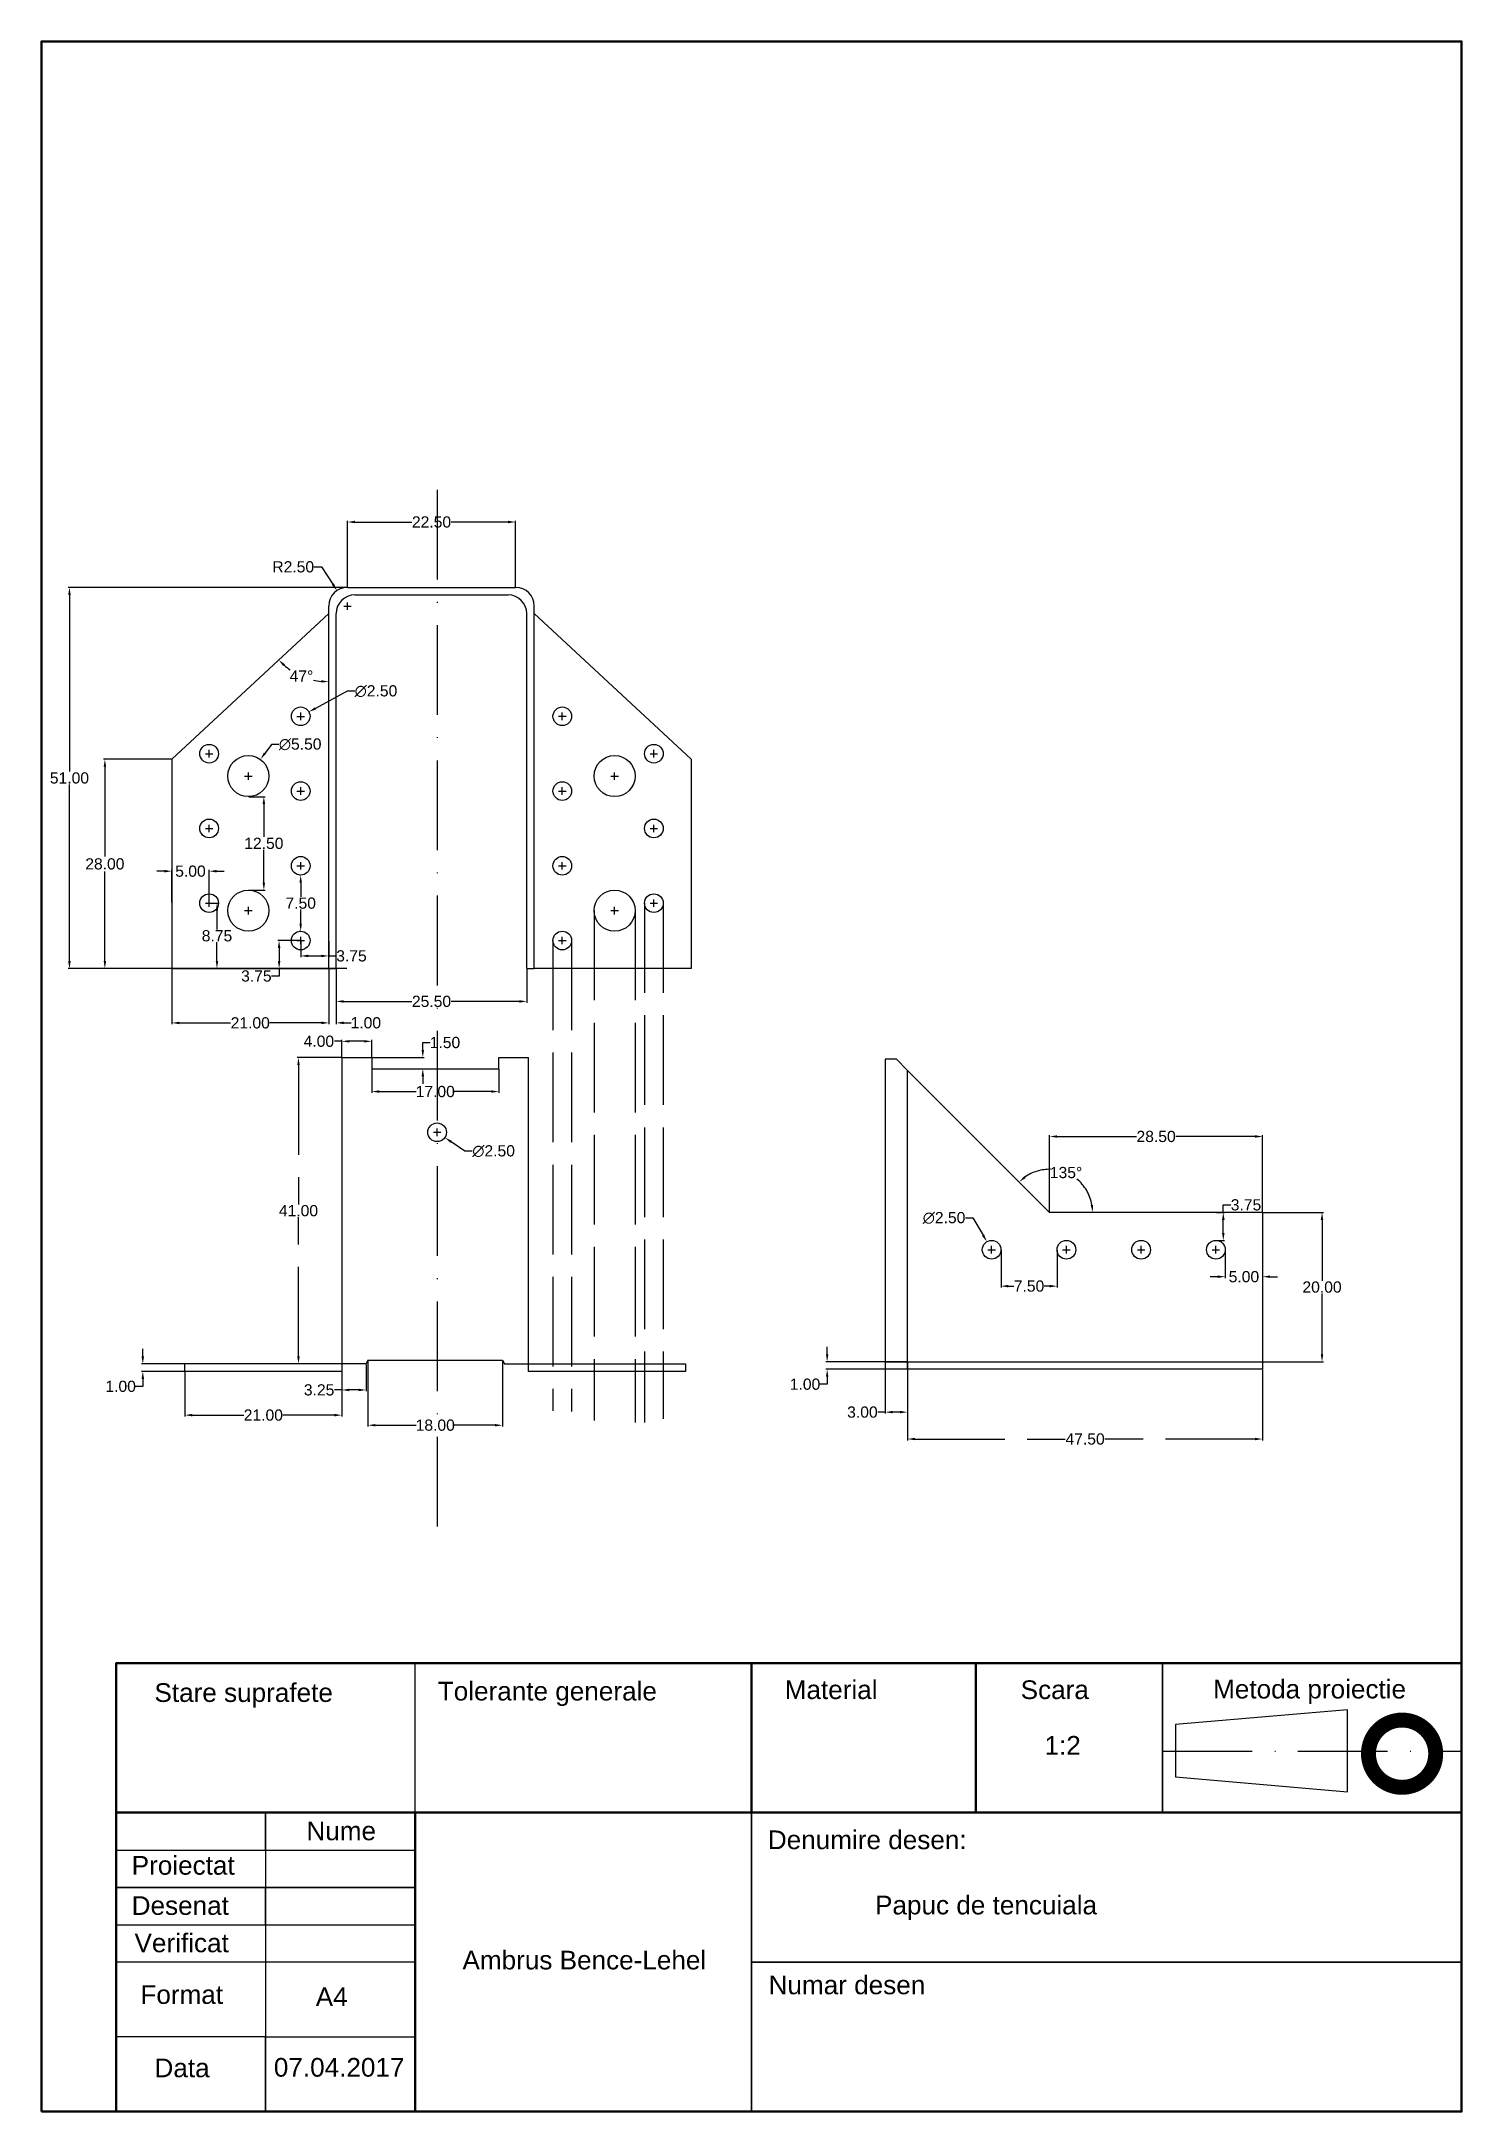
# Model space of a CAD drawing. Header units: millimetres. Extents: x 10 to 200, y 10 to 287.
import ezdxf

# ---------------------------------------------------------------- set-up
doc = ezdxf.new("R2010")
doc.units = ezdxf.units.MM
doc.header["$MEASUREMENT"] = 0
doc.linetypes.add('ACAD_ISO02W100', pattern=[15, 12, -3])
doc.linetypes.add('ACAD_ISO10W100', pattern=[18, 12, -3, 0, -3])
doc.layers.get('0').update_dxf_attribs({"lineweight": 50})
doc.layers.add('Layer1', color=7, linetype='Continuous', lineweight=25)
doc.styles.get("Standard").update_dxf_attribs({"font": 'arial.ttf'})
doc.dimstyles.get("Standard").update_dxf_attribs({"dimtxt": 1.5, "dimasz": 1, "dimexe": 0.18, "dimexo": 0.0625, "dimgap": 0.09, "dimtad": 0, "dimtih": 1, "dimtoh": 1, "dimzin": 0, "dimdsep": 46, "dimtxsty": 'Standard', "dimcen": 0.5, "dimadec": 0, "dimazin": 0, "dimtfac": 1, "dimtofl": 0, "dimtmove": 0, "dimatfit": 3, "dimfxl": 1, "dimtolj": 1, "dimtzin": 0, "dimarcsym": 0})

msp = doc.modelspace()

# ---------------------------------------------------------------- texts
at = {"lineweight": 50}
for s, p in [('Stare suprafete', (25.121, 64.814)), ('Proiectat', (22.078, 41.698)), ('Desenat', (22.078, 36.321)), ('Verificat', (22.456, 31.321)), ('Format', (23.245, 24.411)), ('A4', (46.7, 24.108)), ('Data', (25.129, 14.597)), ('07.04.2017', (41.095, 14.674))]:
    msp.add_text(s, height=2.5, dxfattribs=at).set_placement(p)
at = {"lineweight": 0}
for s, p in [('Tolerante generale', (63.028, 65.012)), ('Material', (109.443, 65.2)), ('Scara', (141.012, 65.2)), ('Metoda proiectie', (166.755, 65.282)), ('1:2', (144.201, 57.756)), ('Nume', (45.451, 46.308)), ('Denumire desen:', (107.188, 45.117)), ('Papuc de tencuiala', (121.529, 36.386)), ('Ambrus Bence-Lehel', (66.33, 29.025)), ('Numar desen', (107.286, 25.702))]:
    msp.add_text(s, height=2.5, dxfattribs=at).set_placement(p)

# ---------------------------------------------------------------- blocks, each defined once
blk = doc.blocks.new('*D53')
at = {"layer": 'Defpoints', "color": 0, "linetype": 'ACAD_ISO10W100', "lineweight": -3, "transparency": 16777216}
for p in [(18.49, 190.94), (27.44, 190.94), (27.44, 162.94)]:
    blk.add_point(p, dxfattribs=at)
at = {"layer": 'Layer1', "color": 0, "linetype": 'ACAD_ISO10W100', "lineweight": -2, "transparency": 16777216}
for p, q in [((27.37, 190.94), (18.31, 190.94)), ((18.49, 189.94), (18.49, 177.8)), ((18.49, 163.94), (18.49, 176.09)), ((27.37, 162.94), (18.31, 162.94))]:
    blk.add_line(p, q, dxfattribs=at)
at = {"layer": 'Layer1', "color": 0, "linetype": 'ACAD_ISO10W100', "lineweight": -3, "transparency": 16777216}
for points in [[(18.33, 189.94), (18.66, 189.94), (18.49, 190.94)], [(18.33, 163.94), (18.66, 163.94), (18.49, 162.94)]]:
    blk.add_solid(points, dxfattribs=at)
at = {"layer": 'Layer1', "color": 0, "linetype": 'ACAD_ISO10W100', "lineweight": -3, "transparency": 16777216, "insert": (18.49, 176.94), "char_height": 1.5, "attachment_point": 5}
blk.add_mtext('\\A1;28.00', dxfattribs=at)
blk = doc.blocks.new('*D54')
at = {"layer": 'Defpoints', "color": 0, "linetype": 'ACAD_ISO10W100', "lineweight": -3, "transparency": 16777216}
for p in [(27.44, 162.94), (48.44, 162.94), (48.44, 155.67)]:
    blk.add_point(p, dxfattribs=at)
at = {"layer": 'Layer1', "color": 0, "linetype": 'ACAD_ISO10W100', "lineweight": -2, "transparency": 16777216}
for p, q in [((27.44, 162.88), (27.44, 155.49)), ((48.44, 162.88), (48.44, 155.49)), ((28.44, 155.67), (35.31, 155.67)), ((47.44, 155.67), (40.57, 155.67))]:
    blk.add_line(p, q, dxfattribs=at)
at = {"layer": 'Layer1', "color": 0, "linetype": 'ACAD_ISO10W100', "lineweight": -3, "transparency": 16777216}
for points in [[(28.44, 155.83), (28.44, 155.5), (27.44, 155.67)], [(47.44, 155.83), (47.44, 155.5), (48.44, 155.67)]]:
    blk.add_solid(points, dxfattribs=at)
at = {"layer": 'Layer1', "color": 0, "linetype": 'ACAD_ISO10W100', "lineweight": -3, "transparency": 16777216, "insert": (37.94, 155.67), "char_height": 1.5, "attachment_point": 5}
blk.add_mtext('\\A1;21.00', dxfattribs=at)
blk = doc.blocks.new('*D56')
at = {"layer": 'Defpoints', "color": 0, "linetype": 'Continuous', "lineweight": -3, "transparency": 16777216}
for p in [(50.94, 213.94), (13.75, 162.94), (50.94, 162.94)]:
    blk.add_point(p, dxfattribs=at)
at = {"layer": 'Layer1', "color": 0, "linetype": 'Continuous', "lineweight": -2, "transparency": 16777216}
for p, q in [((50.87, 213.94), (13.57, 213.94)), ((13.75, 212.94), (13.75, 189.3)), ((13.75, 163.94), (13.75, 187.59)), ((50.87, 162.94), (13.57, 162.94))]:
    blk.add_line(p, q, dxfattribs=at)
at = {"layer": 'Layer1', "color": 0, "linetype": 'Continuous', "lineweight": -3, "transparency": 16777216}
for points in [[(13.58, 212.94), (13.92, 212.94), (13.75, 213.94)], [(13.58, 163.94), (13.92, 163.94), (13.75, 162.94)]]:
    blk.add_solid(points, dxfattribs=at)
at = {"layer": 'Layer1', "color": 0, "linetype": 'Continuous', "lineweight": -3, "transparency": 16777216, "insert": (13.75, 188.44), "char_height": 1.5, "attachment_point": 5}
blk.add_mtext('\\A1;51.00', dxfattribs=at)
blk = doc.blocks.new('*D57')
at = {"layer": 'Defpoints', "color": 0, "linetype": 'Continuous', "lineweight": -3, "transparency": 16777216}
for p in [(48.44, 162.94), (49.44, 162.94), (49.44, 155.68)]:
    blk.add_point(p, dxfattribs=at)
at = {"layer": 'Layer1', "color": 0, "linetype": 'Continuous', "lineweight": -2, "transparency": 16777216}
for p, q in [((48.44, 162.88), (48.44, 155.5)), ((49.44, 162.88), (49.44, 155.5)), ((47.44, 155.68), (46.44, 155.68)), ((50.44, 155.68), (51.44, 155.68))]:
    blk.add_line(p, q, dxfattribs=at)
at = {"layer": 'Layer1', "color": 0, "linetype": 'Continuous', "lineweight": -3, "transparency": 16777216}
for points in [[(47.44, 155.85), (47.44, 155.51), (48.44, 155.68)], [(50.44, 155.85), (50.44, 155.51), (49.44, 155.68)]]:
    blk.add_solid(points, dxfattribs=at)
at = {"layer": 'Layer1', "color": 0, "linetype": 'Continuous', "lineweight": -3, "transparency": 16777216, "insert": (53.4, 155.68), "char_height": 1.5, "attachment_point": 5}
blk.add_mtext('\\A1;1.00', dxfattribs=at)
blk = doc.blocks.new('*D59')
at = {"layer": 'Defpoints', "color": 0, "linetype": 'Continuous', "lineweight": -3, "transparency": 16777216}
for p in [(45.79, 197.29), (43.59, 196.1)]:
    blk.add_point(p, dxfattribs=at)
at = {"layer": 'Layer1', "color": 0, "linetype": 'Continuous', "lineweight": -2, "transparency": 16777216}
for p, q in [((50.91, 200.06), (46.67, 197.76)), ((51.91, 200.06), (50.91, 200.06)), ((44.19, 196.69), (45.19, 196.69)), ((44.69, 196.19), (44.69, 197.19))]:
    blk.add_line(p, q, dxfattribs=at)
at = {"layer": 'Layer1', "color": 0, "linetype": 'Continuous', "lineweight": -3, "transparency": 16777216}
blk.add_solid([(46.59, 197.91), (46.75, 197.62), (45.79, 197.29)], dxfattribs=at)
at = {"layer": 'Layer1', "color": 0, "linetype": 'Continuous', "lineweight": -3, "transparency": 16777216, "insert": (54.76, 200.06), "char_height": 1.5, "attachment_point": 5}
blk.add_mtext('\\A1;∅2.50', dxfattribs=at)
blk = doc.blocks.new('*D61')
at = {"layer": 'Defpoints', "color": 0, "linetype": 'Continuous', "lineweight": -3, "transparency": 16777216}
for p in [(39.3, 190.92), (36.07, 186.47)]:
    blk.add_point(p, dxfattribs=at)
at = {"layer": 'Layer1', "color": 0, "linetype": 'Continuous', "lineweight": -2, "transparency": 16777216}
for p, q in [((40.77, 192.94), (39.89, 191.73)), ((41.77, 192.94), (40.77, 192.94)), ((37.19, 188.69), (38.19, 188.69)), ((37.69, 188.19), (37.69, 189.19))]:
    blk.add_line(p, q, dxfattribs=at)
at = {"layer": 'Layer1', "color": 0, "linetype": 'Continuous', "lineweight": -3, "transparency": 16777216}
blk.add_solid([(39.76, 191.83), (40.02, 191.63), (39.3, 190.92)], dxfattribs=at)
at = {"layer": 'Layer1', "color": 0, "linetype": 'Continuous', "lineweight": -3, "transparency": 16777216, "insert": (44.62, 192.94), "char_height": 1.5, "attachment_point": 5}
blk.add_mtext('\\A1;∅5.50', dxfattribs=at)
blk = doc.blocks.new('*D62')
at = {"layer": 'Defpoints', "color": 0, "linetype": 'Continuous', "lineweight": -3, "transparency": 16777216}
for p in [(37.69, 185.94), (37.69, 173.44), (39.76, 173.44)]:
    blk.add_point(p, dxfattribs=at)
at = {"layer": 'Layer1', "color": 0, "linetype": 'Continuous', "lineweight": -2, "transparency": 16777216}
for p, q in [((37.75, 185.94), (39.94, 185.94)), ((39.76, 184.94), (39.76, 180.55)), ((39.76, 174.44), (39.76, 178.84)), ((37.75, 173.44), (39.94, 173.44))]:
    blk.add_line(p, q, dxfattribs=at)
at = {"layer": 'Layer1', "color": 0, "linetype": 'Continuous', "lineweight": -3, "transparency": 16777216}
for points in [[(39.59, 184.94), (39.93, 184.94), (39.76, 185.94)], [(39.59, 174.44), (39.93, 174.44), (39.76, 173.44)]]:
    blk.add_solid(points, dxfattribs=at)
at = {"layer": 'Layer1', "color": 0, "linetype": 'Continuous', "lineweight": -3, "transparency": 16777216, "insert": (39.76, 179.69), "char_height": 1.5, "attachment_point": 5}
blk.add_mtext('\\A1;12.50', dxfattribs=at)
blk = doc.blocks.new('*D63')
at = {"layer": 'Defpoints', "color": 0, "linetype": 'Continuous', "lineweight": -3, "transparency": 16777216}
for p in [(48.44, 211.44), (48.44, 210.44), (43.68, 202.66), (27.44, 190.94), (48.44, 162.94)]:
    blk.add_point(p, dxfattribs=at)
at = {"layer": 'Layer1', "color": 0, "linetype": 'Continuous', "lineweight": -2, "transparency": 16777216}
for start, end in [(229.161, 235.5464), (256.9792, 263.7179)]:
    blk.add_arc((48.44, 210.44), 9.13, start, end, dxfattribs=at)
at = {"layer": 'Layer1', "color": 0, "linetype": 'Continuous', "lineweight": -3, "transparency": 16777216}
for points in [[(42.35, 203.42), (42.59, 203.66), (41.75, 204.23)], [(47.45, 201.54), (47.43, 201.21), (48.44, 201.32)]]:
    blk.add_solid(points, dxfattribs=at)
at = {"layer": 'Layer1', "color": 0, "linetype": 'Continuous', "lineweight": -3, "transparency": 16777216, "insert": (44.79, 202.08), "char_height": 1.5, "attachment_point": 5}
blk.add_mtext('\\A1;47°', dxfattribs=at)
blk = doc.blocks.new('*D64')
at = {"layer": 'Defpoints', "color": 0, "linetype": 'Continuous', "lineweight": -3, "transparency": 16777216}
for p in [(73.44, 222.69), (50.94, 213.94), (73.44, 213.94)]:
    blk.add_point(p, dxfattribs=at)
at = {"layer": 'Layer1', "color": 0, "linetype": 'Continuous', "lineweight": -2, "transparency": 16777216}
for p, q in [((50.94, 214.01), (50.94, 222.87)), ((51.94, 222.69), (59.56, 222.69)), ((72.44, 222.69), (64.82, 222.69)), ((73.44, 214.01), (73.44, 222.87))]:
    blk.add_line(p, q, dxfattribs=at)
at = {"layer": 'Layer1', "color": 0, "linetype": 'Continuous', "lineweight": -3, "transparency": 16777216}
for points in [[(51.94, 222.86), (51.94, 222.53), (50.94, 222.69)], [(72.44, 222.86), (72.44, 222.53), (73.44, 222.69)]]:
    blk.add_solid(points, dxfattribs=at)
at = {"layer": 'Layer1', "color": 0, "linetype": 'Continuous', "lineweight": -3, "transparency": 16777216, "insert": (62.19, 222.69), "char_height": 1.5, "attachment_point": 5}
blk.add_mtext('\\A1;22.50', dxfattribs=at)
blk = doc.blocks.new('*D65')
at = {"layer": 'Defpoints', "color": 0, "linetype": 'Continuous', "lineweight": -3, "transparency": 16777216}
for p in [(49.55, 213.52), (50.94, 211.44)]:
    blk.add_point(p, dxfattribs=at)
at = {"layer": 'Layer1', "color": 0, "linetype": 'Continuous', "lineweight": -2, "transparency": 16777216}
for p, q in [((46.45, 216.69), (47.45, 216.69)), ((47.45, 216.69), (49, 214.36)), ((50.44, 211.44), (51.44, 211.44)), ((50.94, 210.94), (50.94, 211.94))]:
    blk.add_line(p, q, dxfattribs=at)
at = {"layer": 'Layer1', "color": 0, "linetype": 'Continuous', "lineweight": -3, "transparency": 16777216}
blk.add_solid([(49.14, 214.45), (48.86, 214.27), (49.55, 213.52)], dxfattribs=at)
at = {"layer": 'Layer1', "color": 0, "linetype": 'Continuous', "lineweight": -3, "transparency": 16777216, "insert": (43.69, 216.69), "char_height": 1.5, "attachment_point": 5}
blk.add_mtext('\\A1;R2.50', dxfattribs=at)
blk = doc.blocks.new('*D66')
at = {"layer": 'Defpoints', "color": 0, "linetype": 'Continuous', "lineweight": -3, "transparency": 16777216}
for p in [(44.69, 175.44), (44.69, 175.44), (44.69, 167.94)]:
    blk.add_point(p, dxfattribs=at)
at = {"layer": 'Layer1', "color": 0, "linetype": 'Continuous', "lineweight": -2, "transparency": 16777216}
for p, q in [((44.62, 175.44), (44.51, 175.44)), ((44.69, 174.44), (44.69, 172.55)), ((44.69, 168.94), (44.69, 170.84)), ((44.62, 167.94), (44.51, 167.94))]:
    blk.add_line(p, q, dxfattribs=at)
at = {"layer": 'Layer1', "color": 0, "linetype": 'Continuous', "lineweight": -3, "transparency": 16777216}
for points in [[(44.52, 174.44), (44.85, 174.44), (44.69, 175.44)], [(44.52, 168.94), (44.85, 168.94), (44.69, 167.94)]]:
    blk.add_solid(points, dxfattribs=at)
at = {"layer": 'Layer1', "color": 0, "linetype": 'Continuous', "lineweight": -3, "transparency": 16777216, "insert": (44.69, 171.69), "char_height": 1.5, "attachment_point": 5}
blk.add_mtext('\\A1;7.50', dxfattribs=at)
blk = doc.blocks.new('*D67')
at = {"layer": 'Defpoints', "color": 0, "linetype": 'Continuous', "lineweight": -3, "transparency": 16777216}
for p in [(44.69, 166.69), (41.8, 162.94), (44.69, 162.94)]:
    blk.add_point(p, dxfattribs=at)
at = {"layer": 'Layer1', "color": 0, "linetype": 'Continuous', "lineweight": -2, "transparency": 16777216}
for p, q in [((44.62, 166.69), (41.62, 166.69)), ((41.8, 165.69), (41.8, 163.94)), ((41.8, 161.94), (40.8, 161.94)), ((44.62, 162.94), (41.62, 162.94)), ((41.8, 162.94), (41.8, 161.94))]:
    blk.add_line(p, q, dxfattribs=at)
at = {"layer": 'Layer1', "color": 0, "linetype": 'Continuous', "lineweight": -3, "transparency": 16777216}
for points in [[(41.63, 165.69), (41.97, 165.69), (41.8, 166.69)], [(41.63, 163.94), (41.97, 163.94), (41.8, 162.94)]]:
    blk.add_solid(points, dxfattribs=at)
at = {"layer": 'Layer1', "color": 0, "linetype": 'Continuous', "lineweight": -3, "transparency": 16777216, "insert": (38.76, 161.94), "char_height": 1.5, "attachment_point": 5}
blk.add_mtext('\\A1;3.75', dxfattribs=at)
blk = doc.blocks.new('*D68')
at = {"layer": 'Defpoints', "color": 0, "linetype": 'Continuous', "lineweight": -3, "transparency": 16777216}
for p in [(44.69, 166.69), (48.44, 166.69), (48.44, 164.63)]:
    blk.add_point(p, dxfattribs=at)
at = {"layer": 'Layer1', "color": 0, "linetype": 'Continuous', "lineweight": -2, "transparency": 16777216}
for p, q in [((44.69, 166.63), (44.69, 164.45)), ((48.44, 166.63), (48.44, 164.45)), ((45.69, 164.63), (47.44, 164.63)), ((48.44, 164.63), (49.44, 164.63))]:
    blk.add_line(p, q, dxfattribs=at)
at = {"layer": 'Layer1', "color": 0, "linetype": 'Continuous', "lineweight": -3, "transparency": 16777216}
for points in [[(45.69, 164.8), (45.69, 164.47), (44.69, 164.63)], [(47.44, 164.8), (47.44, 164.47), (48.44, 164.63)]]:
    blk.add_solid(points, dxfattribs=at)
at = {"layer": 'Layer1', "color": 0, "linetype": 'Continuous', "lineweight": -3, "transparency": 16777216, "insert": (51.48, 164.63), "char_height": 1.5, "attachment_point": 5}
blk.add_mtext('\\A1;3.75', dxfattribs=at)
blk = doc.blocks.new('*D69')
at = {"layer": 'Defpoints', "color": 0, "linetype": 'Continuous', "lineweight": -3, "transparency": 16777216}
for p in [(32.44, 171.69), (32.44, 162.94), (33.49, 162.94)]:
    blk.add_point(p, dxfattribs=at)
at = {"layer": 'Layer1', "color": 0, "linetype": 'Continuous', "lineweight": -2, "transparency": 16777216}
for p, q in [((32.5, 171.69), (33.67, 171.69)), ((33.49, 170.69), (33.49, 168.17)), ((33.49, 163.94), (33.49, 166.46)), ((32.5, 162.94), (33.67, 162.94))]:
    blk.add_line(p, q, dxfattribs=at)
at = {"layer": 'Layer1', "color": 0, "linetype": 'Continuous', "lineweight": -3, "transparency": 16777216}
for points in [[(33.32, 170.69), (33.65, 170.69), (33.49, 171.69)], [(33.32, 163.94), (33.65, 163.94), (33.49, 162.94)]]:
    blk.add_solid(points, dxfattribs=at)
at = {"layer": 'Layer1', "color": 0, "linetype": 'Continuous', "lineweight": -3, "transparency": 16777216, "insert": (33.49, 167.32), "char_height": 1.5, "attachment_point": 5}
blk.add_mtext('\\A1;8.75', dxfattribs=at)
blk = doc.blocks.new('*D71')
at = {"layer": 'Defpoints', "color": 0, "linetype": 'Continuous', "lineweight": -3, "transparency": 16777216}
for p in [(27.44, 175.97), (27.44, 171.69), (32.44, 171.69)]:
    blk.add_point(p, dxfattribs=at)
at = {"layer": 'Layer1', "color": 0, "linetype": 'Continuous', "lineweight": -2, "transparency": 16777216}
for p, q in [((26.44, 175.97), (25.44, 175.97)), ((27.44, 171.76), (27.44, 176.15)), ((32.44, 171.76), (32.44, 176.15)), ((33.44, 175.97), (34.44, 175.97))]:
    blk.add_line(p, q, dxfattribs=at)
at = {"layer": 'Layer1', "color": 0, "linetype": 'Continuous', "lineweight": -3, "transparency": 16777216}
for points in [[(26.44, 176.14), (26.44, 175.8), (27.44, 175.97)], [(33.44, 176.14), (33.44, 175.8), (32.44, 175.97)]]:
    blk.add_solid(points, dxfattribs=at)
at = {"layer": 'Layer1', "color": 0, "linetype": 'Continuous', "lineweight": -3, "transparency": 16777216, "insert": (29.94, 175.97), "char_height": 1.5, "attachment_point": 5}
blk.add_mtext('\\A1;5.00', dxfattribs=at)
blk = doc.blocks.new('*D72')
at = {"layer": 'Defpoints', "color": 0, "linetype": 'Continuous', "lineweight": -3, "transparency": 16777216}
for p in [(49.44, 162.94), (74.94, 162.94), (74.94, 158.55)]:
    blk.add_point(p, dxfattribs=at)
at = {"layer": 'Layer1', "color": 0, "linetype": 'Continuous', "lineweight": -2, "transparency": 16777216}
for p, q in [((49.44, 162.88), (49.44, 158.37)), ((74.94, 162.88), (74.94, 158.37)), ((50.44, 158.55), (59.56, 158.55)), ((73.94, 158.55), (64.82, 158.55))]:
    blk.add_line(p, q, dxfattribs=at)
at = {"layer": 'Layer1', "color": 0, "linetype": 'Continuous', "lineweight": -3, "transparency": 16777216}
for points in [[(50.44, 158.71), (50.44, 158.38), (49.44, 158.55)], [(73.94, 158.71), (73.94, 158.38), (74.94, 158.55)]]:
    blk.add_solid(points, dxfattribs=at)
at = {"layer": 'Layer1', "color": 0, "linetype": 'Continuous', "lineweight": -3, "transparency": 16777216, "insert": (62.19, 158.55), "char_height": 1.5, "attachment_point": 5}
blk.add_mtext('\\A1;25.50', dxfattribs=at)
blk = doc.blocks.new('*D73')
at = {"layer": 'Defpoints', "color": 0, "linetype": 'ACAD_ISO02W100', "lineweight": -3, "transparency": 16777216}
for p in [(54.19, 149.54), (71.19, 149.54), (71.19, 146.48)]:
    blk.add_point(p, dxfattribs=at)
at = {"layer": 'Layer1', "color": 0, "linetype": 'ACAD_ISO02W100', "lineweight": -2, "transparency": 16777216}
for p, q in [((54.19, 149.47), (54.19, 146.3)), ((71.19, 149.47), (71.19, 146.3)), ((55.19, 146.48), (60.14, 146.48)), ((70.19, 146.48), (65.24, 146.48))]:
    blk.add_line(p, q, dxfattribs=at)
at = {"layer": 'Layer1', "color": 0, "linetype": 'ACAD_ISO02W100', "lineweight": -3, "transparency": 16777216}
for points in [[(55.19, 146.65), (55.19, 146.32), (54.19, 146.48)], [(70.19, 146.65), (70.19, 146.32), (71.19, 146.48)]]:
    blk.add_solid(points, dxfattribs=at)
at = {"layer": 'Layer1', "color": 0, "linetype": 'ACAD_ISO02W100', "lineweight": -3, "transparency": 16777216, "insert": (62.69, 146.48), "char_height": 1.5, "attachment_point": 5}
blk.add_mtext('\\A1;17.00', dxfattribs=at)
blk = doc.blocks.new('*D74')
at = {"layer": 'Defpoints', "color": 0, "linetype": 'ACAD_ISO02W100', "lineweight": -3, "transparency": 16777216}
for p in [(54.19, 151.04), (61.03, 151.04), (54.19, 149.54)]:
    blk.add_point(p, dxfattribs=at)
at = {"layer": 'Layer1', "color": 0, "linetype": 'ACAD_ISO02W100', "lineweight": -2, "transparency": 16777216}
for p, q in [((61.03, 152.04), (61.03, 153.04)), ((61.03, 153.04), (62.03, 153.04)), ((54.25, 151.04), (61.21, 151.04)), ((54.25, 149.54), (61.21, 149.54)), ((61.03, 148.54), (61.03, 147.54))]:
    blk.add_line(p, q, dxfattribs=at)
at = {"layer": 'Layer1', "color": 0, "linetype": 'ACAD_ISO02W100', "lineweight": -3, "transparency": 16777216}
for points in [[(60.86, 152.04), (61.19, 152.04), (61.03, 151.04)], [(60.86, 148.54), (61.19, 148.54), (61.03, 149.54)]]:
    blk.add_solid(points, dxfattribs=at)
at = {"layer": 'Layer1', "color": 0, "linetype": 'ACAD_ISO02W100', "lineweight": -3, "transparency": 16777216, "insert": (63.99, 153.04), "char_height": 1.5, "attachment_point": 5}
blk.add_mtext('\\A1;1.50', dxfattribs=at)
blk = doc.blocks.new('*D75')
at = {"layer": 'Defpoints', "color": 0, "linetype": 'ACAD_ISO02W100', "lineweight": -3, "transparency": 16777216}
for p in [(50.19, 153.21), (50.19, 151.04), (54.19, 151.04)]:
    blk.add_point(p, dxfattribs=at)
at = {"layer": 'Layer1', "color": 0, "linetype": 'ACAD_ISO02W100', "lineweight": -2, "transparency": 16777216}
for p, q in [((50.19, 153.21), (49.19, 153.21)), ((50.19, 151.1), (50.19, 153.39)), ((53.19, 153.21), (51.19, 153.21)), ((54.19, 151.1), (54.19, 153.39))]:
    blk.add_line(p, q, dxfattribs=at)
at = {"layer": 'Layer1', "color": 0, "linetype": 'ACAD_ISO02W100', "lineweight": -3, "transparency": 16777216}
for points in [[(51.19, 153.37), (51.19, 153.04), (50.19, 153.21)], [(53.19, 153.37), (53.19, 153.04), (54.19, 153.21)]]:
    blk.add_solid(points, dxfattribs=at)
at = {"layer": 'Layer1', "color": 0, "linetype": 'ACAD_ISO02W100', "lineweight": -3, "transparency": 16777216, "insert": (47.12, 153.21), "char_height": 1.5, "attachment_point": 5}
blk.add_mtext('\\A1;4.00', dxfattribs=at)
blk = doc.blocks.new('*D76')
at = {"layer": 'Defpoints', "color": 0, "linetype": 'ACAD_ISO02W100', "lineweight": -3, "transparency": 16777216}
for p in [(50.19, 151.04), (44.39, 110.04), (50.19, 110.04)]:
    blk.add_point(p, dxfattribs=at)
at = {"layer": 'Layer1', "color": 0, "linetype": 'ACAD_ISO02W100', "lineweight": -2, "transparency": 16777216}
for p, q in [((50.13, 151.04), (44.21, 151.04)), ((44.39, 150.04), (44.39, 131.39)), ((44.39, 111.04), (44.39, 129.68)), ((50.13, 110.04), (44.21, 110.04))]:
    blk.add_line(p, q, dxfattribs=at)
at = {"layer": 'Layer1', "color": 0, "linetype": 'ACAD_ISO02W100', "lineweight": -3, "transparency": 16777216}
for points in [[(44.23, 150.04), (44.56, 150.04), (44.39, 151.04)], [(44.23, 111.04), (44.56, 111.04), (44.39, 110.04)]]:
    blk.add_solid(points, dxfattribs=at)
at = {"layer": 'Layer1', "color": 0, "linetype": 'ACAD_ISO02W100', "lineweight": -3, "transparency": 16777216, "insert": (44.39, 130.54), "char_height": 1.5, "attachment_point": 5}
blk.add_mtext('\\A1;41.00', dxfattribs=at)
blk = doc.blocks.new('*D77')
at = {"layer": 'Defpoints', "color": 0, "linetype": 'ACAD_ISO02W100', "lineweight": -3, "transparency": 16777216}
for p in [(29.19, 109.04), (50.19, 109.04), (29.19, 103.19)]:
    blk.add_point(p, dxfattribs=at)
at = {"layer": 'Layer1', "color": 0, "linetype": 'ACAD_ISO02W100', "lineweight": -2, "transparency": 16777216}
for p, q in [((29.19, 108.97), (29.19, 103.01)), ((50.19, 108.97), (50.19, 103.01)), ((30.19, 103.19), (37.06, 103.19)), ((49.19, 103.19), (42.32, 103.19))]:
    blk.add_line(p, q, dxfattribs=at)
at = {"layer": 'Layer1', "color": 0, "linetype": 'ACAD_ISO02W100', "lineweight": -3, "transparency": 16777216}
for points in [[(30.19, 103.36), (30.19, 103.02), (29.19, 103.19)], [(49.19, 103.36), (49.19, 103.02), (50.19, 103.19)]]:
    blk.add_solid(points, dxfattribs=at)
at = {"layer": 'Layer1', "color": 0, "linetype": 'ACAD_ISO02W100', "lineweight": -3, "transparency": 16777216, "insert": (39.69, 103.19), "char_height": 1.5, "attachment_point": 5}
blk.add_mtext('\\A1;21.00', dxfattribs=at)
blk = doc.blocks.new('*D78')
at = {"layer": 'Defpoints', "color": 0, "linetype": 'ACAD_ISO02W100', "lineweight": -3, "transparency": 16777216}
for p in [(23.57, 109.04), (29.19, 110.04), (29.19, 109.04)]:
    blk.add_point(p, dxfattribs=at)
at = {"layer": 'Layer1', "color": 0, "linetype": 'ACAD_ISO02W100', "lineweight": -2, "transparency": 16777216}
for p, q in [((23.57, 111.04), (23.57, 112.04)), ((29.13, 110.04), (23.39, 110.04)), ((29.13, 109.04), (23.39, 109.04)), ((23.57, 108.04), (23.57, 107.04)), ((23.57, 107.04), (22.57, 107.04))]:
    blk.add_line(p, q, dxfattribs=at)
at = {"layer": 'Layer1', "color": 0, "linetype": 'ACAD_ISO02W100', "lineweight": -3, "transparency": 16777216}
for points in [[(23.4, 111.04), (23.73, 111.04), (23.57, 110.04)], [(23.4, 108.04), (23.73, 108.04), (23.57, 109.04)]]:
    blk.add_solid(points, dxfattribs=at)
at = {"layer": 'Layer1', "color": 0, "linetype": 'ACAD_ISO02W100', "lineweight": -3, "transparency": 16777216, "insert": (20.6, 107.04), "char_height": 1.5, "attachment_point": 5}
blk.add_mtext('\\A1;1.00', dxfattribs=at)
blk = doc.blocks.new('*D79')
at = {"layer": 'Defpoints', "color": 0, "linetype": 'ACAD_ISO02W100', "lineweight": -3, "transparency": 16777216}
for p in [(61.9, 141.74), (63.97, 140.33)]:
    blk.add_point(p, dxfattribs=at)
at = {"layer": 'Layer1', "color": 0, "linetype": 'ACAD_ISO02W100', "lineweight": -2, "transparency": 16777216}
for p, q in [((62.94, 140.54), (62.94, 141.54)), ((62.44, 141.04), (63.44, 141.04)), ((66.65, 138.51), (64.8, 139.77)), ((67.65, 138.51), (66.65, 138.51))]:
    blk.add_line(p, q, dxfattribs=at)
at = {"layer": 'Layer1', "color": 0, "linetype": 'ACAD_ISO02W100', "lineweight": -3, "transparency": 16777216}
blk.add_solid([(64.89, 139.91), (64.71, 139.63), (63.97, 140.33)], dxfattribs=at)
at = {"layer": 'Layer1', "color": 0, "linetype": 'ACAD_ISO02W100', "lineweight": -3, "transparency": 16777216, "insert": (70.5, 138.51), "char_height": 1.5, "attachment_point": 5}
blk.add_mtext('\\A1;∅2.50', dxfattribs=at)
blk = doc.blocks.new('*D80')
at = {"layer": 'Defpoints', "color": 0, "linetype": 'ACAD_ISO02W100', "lineweight": -3, "transparency": 16777216}
for p in [(50.19, 110.04), (53.44, 110.04), (50.19, 106.56)]:
    blk.add_point(p, dxfattribs=at)
at = {"layer": 'Layer1', "color": 0, "linetype": 'ACAD_ISO02W100', "lineweight": -2, "transparency": 16777216}
for p, q in [((50.19, 109.97), (50.19, 106.38)), ((53.44, 109.97), (53.44, 106.38)), ((50.19, 106.56), (49.19, 106.56)), ((52.44, 106.56), (51.19, 106.56))]:
    blk.add_line(p, q, dxfattribs=at)
at = {"layer": 'Layer1', "color": 0, "linetype": 'ACAD_ISO02W100', "lineweight": -3, "transparency": 16777216}
for points in [[(51.19, 106.72), (51.19, 106.39), (50.19, 106.56)], [(52.44, 106.72), (52.44, 106.39), (53.44, 106.56)]]:
    blk.add_solid(points, dxfattribs=at)
at = {"layer": 'Layer1', "color": 0, "linetype": 'ACAD_ISO02W100', "lineweight": -3, "transparency": 16777216, "insert": (47.15, 106.56), "char_height": 1.5, "attachment_point": 5}
blk.add_mtext('\\A1;3.25', dxfattribs=at)
blk = doc.blocks.new('*D81')
at = {"layer": 'Defpoints', "color": 0, "linetype": 'ACAD_ISO02W100', "lineweight": -3, "transparency": 16777216}
for p in [(53.69, 110.54), (71.69, 110.54), (71.69, 101.84)]:
    blk.add_point(p, dxfattribs=at)
at = {"layer": 'Layer1', "color": 0, "linetype": 'ACAD_ISO02W100', "lineweight": -2, "transparency": 16777216}
for p, q in [((53.69, 110.47), (53.69, 101.66)), ((71.69, 110.47), (71.69, 101.66)), ((54.69, 101.84), (60.14, 101.84)), ((70.69, 101.84), (65.24, 101.84))]:
    blk.add_line(p, q, dxfattribs=at)
at = {"layer": 'Layer1', "color": 0, "linetype": 'ACAD_ISO02W100', "lineweight": -3, "transparency": 16777216}
for points in [[(54.69, 102), (54.69, 101.67), (53.69, 101.84)], [(70.69, 102), (70.69, 101.67), (71.69, 101.84)]]:
    blk.add_solid(points, dxfattribs=at)
at = {"layer": 'Layer1', "color": 0, "linetype": 'ACAD_ISO02W100', "lineweight": -3, "transparency": 16777216, "insert": (62.69, 101.84), "char_height": 1.5, "attachment_point": 5}
blk.add_mtext('\\A1;18.00', dxfattribs=at)
blk = doc.blocks.new('*D82')
at = {"layer": 'Defpoints', "color": 0, "linetype": 'ACAD_ISO02W100', "lineweight": -3, "transparency": 16777216}
for p in [(173.38, 140.47), (144.88, 130.32), (173.38, 130.32)]:
    blk.add_point(p, dxfattribs=at)
at = {"layer": 'Layer1', "color": 0, "linetype": 'ACAD_ISO02W100', "lineweight": -2, "transparency": 16777216}
for p, q in [((144.88, 130.38), (144.88, 140.65)), ((145.88, 140.47), (156.5, 140.47)), ((172.38, 140.47), (161.76, 140.47)), ((173.38, 130.38), (173.38, 140.65))]:
    blk.add_line(p, q, dxfattribs=at)
at = {"layer": 'Layer1', "color": 0, "linetype": 'ACAD_ISO02W100', "lineweight": -3, "transparency": 16777216}
for points in [[(145.88, 140.64), (145.88, 140.31), (144.88, 140.47)], [(172.38, 140.64), (172.38, 140.31), (173.38, 140.47)]]:
    blk.add_solid(points, dxfattribs=at)
at = {"layer": 'Layer1', "color": 0, "linetype": 'ACAD_ISO02W100', "lineweight": -3, "transparency": 16777216, "insert": (159.13, 140.47), "char_height": 1.5, "attachment_point": 5}
blk.add_mtext('\\A1;28.50', dxfattribs=at)
blk = doc.blocks.new('*D83')
at = {"layer": 'Defpoints', "color": 0, "linetype": 'ACAD_ISO02W100', "lineweight": -3, "transparency": 16777216}
for p in [(173.38, 130.32), (173.38, 110.32), (181.33, 110.32)]:
    blk.add_point(p, dxfattribs=at)
at = {"layer": 'Layer1', "color": 0, "linetype": 'ACAD_ISO02W100', "lineweight": -2, "transparency": 16777216}
for p, q in [((173.44, 130.32), (181.51, 130.32)), ((181.33, 129.32), (181.33, 121.18)), ((181.33, 111.32), (181.33, 119.47)), ((173.44, 110.32), (181.51, 110.32))]:
    blk.add_line(p, q, dxfattribs=at)
at = {"layer": 'Layer1', "color": 0, "linetype": 'ACAD_ISO02W100', "lineweight": -3, "transparency": 16777216}
for points in [[(181.16, 129.32), (181.49, 129.32), (181.33, 130.32)], [(181.16, 111.32), (181.49, 111.32), (181.33, 110.32)]]:
    blk.add_solid(points, dxfattribs=at)
at = {"layer": 'Layer1', "color": 0, "linetype": 'ACAD_ISO02W100', "lineweight": -3, "transparency": 16777216, "insert": (181.33, 120.32), "char_height": 1.5, "attachment_point": 5}
blk.add_mtext('\\A1;20.00', dxfattribs=at)
blk = doc.blocks.new('*D84')
at = {"layer": 'Defpoints', "color": 0, "linetype": 'ACAD_ISO02W100', "lineweight": -3, "transparency": 16777216}
for p in [(115.12, 109.32), (125.88, 110.32), (125.88, 109.32)]:
    blk.add_point(p, dxfattribs=at)
at = {"layer": 'Layer1', "color": 0, "linetype": 'ACAD_ISO02W100', "lineweight": -2, "transparency": 16777216}
for p, q in [((115.12, 111.32), (115.12, 112.32)), ((125.82, 110.32), (114.94, 110.32)), ((125.82, 109.32), (114.94, 109.32)), ((115.12, 108.32), (115.12, 107.32)), ((115.12, 107.32), (114.12, 107.32))]:
    blk.add_line(p, q, dxfattribs=at)
at = {"layer": 'Layer1', "color": 0, "linetype": 'ACAD_ISO02W100', "lineweight": -3, "transparency": 16777216}
for points in [[(114.96, 111.32), (115.29, 111.32), (115.12, 110.32)], [(114.96, 108.32), (115.29, 108.32), (115.12, 109.32)]]:
    blk.add_solid(points, dxfattribs=at)
at = {"layer": 'Layer1', "color": 0, "linetype": 'ACAD_ISO02W100', "lineweight": -3, "transparency": 16777216, "insert": (112.16, 107.32), "char_height": 1.5, "attachment_point": 5}
blk.add_mtext('\\A1;1.00', dxfattribs=at)
blk = doc.blocks.new('*D85')
at = {"layer": 'Defpoints', "color": 0, "linetype": 'ACAD_ISO02W100', "lineweight": -3, "transparency": 16777216}
for p in [(125.88, 109.32), (173.38, 109.32), (125.88, 99.99)]:
    blk.add_point(p, dxfattribs=at)
at = {"layer": 'Layer1', "color": 0, "linetype": 'ACAD_ISO02W100', "lineweight": -2, "transparency": 16777216}
for p, q in [((125.88, 109.26), (125.88, 99.81)), ((173.38, 109.26), (173.38, 99.81)), ((126.88, 99.99), (146.98, 99.99)), ((172.38, 99.99), (152.28, 99.99))]:
    blk.add_line(p, q, dxfattribs=at)
at = {"layer": 'Layer1', "color": 0, "linetype": 'ACAD_ISO02W100', "lineweight": -3, "transparency": 16777216}
for points in [[(126.88, 100.16), (126.88, 99.83), (125.88, 99.99)], [(172.38, 100.16), (172.38, 99.83), (173.38, 99.99)]]:
    blk.add_solid(points, dxfattribs=at)
at = {"layer": 'Layer1', "color": 0, "linetype": 'ACAD_ISO02W100', "lineweight": -3, "transparency": 16777216, "insert": (149.63, 99.99), "char_height": 1.5, "attachment_point": 5}
blk.add_mtext('\\A1;47.50', dxfattribs=at)
blk = doc.blocks.new('*D86')
at = {"layer": 'Defpoints', "color": 0, "linetype": 'ACAD_ISO02W100', "lineweight": -3, "transparency": 16777216}
for p in [(138.38, 125.32), (145.88, 125.32), (145.88, 120.45)]:
    blk.add_point(p, dxfattribs=at)
at = {"layer": 'Layer1', "color": 0, "linetype": 'ACAD_ISO02W100', "lineweight": -2, "transparency": 16777216}
for p, q in [((138.38, 125.26), (138.38, 120.27)), ((145.88, 125.26), (145.88, 120.27)), ((139.38, 120.45), (140.1, 120.45)), ((144.88, 120.45), (144.16, 120.45))]:
    blk.add_line(p, q, dxfattribs=at)
at = {"layer": 'Layer1', "color": 0, "linetype": 'ACAD_ISO02W100', "lineweight": -3, "transparency": 16777216}
for points in [[(139.38, 120.62), (139.38, 120.28), (138.38, 120.45)], [(144.88, 120.62), (144.88, 120.28), (145.88, 120.45)]]:
    blk.add_solid(points, dxfattribs=at)
at = {"layer": 'Layer1', "color": 0, "linetype": 'ACAD_ISO02W100', "lineweight": -3, "transparency": 16777216, "insert": (142.13, 120.45), "char_height": 1.5, "attachment_point": 5}
blk.add_mtext('\\A1;7.50', dxfattribs=at)
blk = doc.blocks.new('*D88')
at = {"layer": 'Defpoints', "color": 0, "linetype": 'ACAD_ISO02W100', "lineweight": -3, "transparency": 16777216}
for p in [(136.49, 126.4), (137.76, 124.25)]:
    blk.add_point(p, dxfattribs=at)
at = {"layer": 'Layer1', "color": 0, "linetype": 'ACAD_ISO02W100', "lineweight": -2, "transparency": 16777216}
for p, q in [((133.62, 129.57), (134.62, 129.57)), ((134.62, 129.57), (135.98, 127.26)), ((136.63, 125.32), (137.63, 125.32)), ((137.13, 124.82), (137.13, 125.82))]:
    blk.add_line(p, q, dxfattribs=at)
at = {"layer": 'Layer1', "color": 0, "linetype": 'ACAD_ISO02W100', "lineweight": -3, "transparency": 16777216}
blk.add_solid([(136.13, 127.34), (135.84, 127.17), (136.49, 126.4)], dxfattribs=at)
at = {"layer": 'Layer1', "color": 0, "linetype": 'ACAD_ISO02W100', "lineweight": -3, "transparency": 16777216, "insert": (130.76, 129.57), "char_height": 1.5, "attachment_point": 5}
blk.add_mtext('\\A1;∅2.50', dxfattribs=at)
blk = doc.blocks.new('*D89')
at = {"layer": 'Defpoints', "color": 0, "linetype": 'ACAD_ISO02W100', "lineweight": -3, "transparency": 16777216}
for p in [(167.13, 130.32), (168.12, 130.32), (167.13, 126.57)]:
    blk.add_point(p, dxfattribs=at)
at = {"layer": 'Layer1', "color": 0, "linetype": 'ACAD_ISO02W100', "lineweight": -2, "transparency": 16777216}
for p, q in [((167.19, 130.32), (168.3, 130.32)), ((168.12, 130.32), (168.12, 131.32)), ((168.12, 131.32), (169.12, 131.32)), ((168.12, 127.57), (168.12, 129.32)), ((167.19, 126.57), (168.3, 126.57))]:
    blk.add_line(p, q, dxfattribs=at)
at = {"layer": 'Layer1', "color": 0, "linetype": 'ACAD_ISO02W100', "lineweight": -3, "transparency": 16777216}
for points in [[(167.95, 129.32), (168.29, 129.32), (168.12, 130.32)], [(167.95, 127.57), (168.29, 127.57), (168.12, 126.57)]]:
    blk.add_solid(points, dxfattribs=at)
at = {"layer": 'Layer1', "color": 0, "linetype": 'ACAD_ISO02W100', "lineweight": -3, "transparency": 16777216, "insert": (171.16, 131.32), "char_height": 1.5, "attachment_point": 5}
blk.add_mtext('\\A1;3.75', dxfattribs=at)
blk = doc.blocks.new('*D90')
at = {"layer": 'Defpoints', "color": 0, "linetype": 'ACAD_ISO02W100', "lineweight": -3, "transparency": 16777216}
for p in [(168.38, 125.32), (173.38, 125.32), (173.38, 121.71)]:
    blk.add_point(p, dxfattribs=at)
at = {"layer": 'Layer1', "color": 0, "linetype": 'ACAD_ISO02W100', "lineweight": -2, "transparency": 16777216}
for p, q in [((168.38, 125.26), (168.38, 121.53)), ((173.38, 125.26), (173.38, 121.53)), ((167.38, 121.71), (166.38, 121.71)), ((174.38, 121.71), (175.38, 121.71))]:
    blk.add_line(p, q, dxfattribs=at)
at = {"layer": 'Layer1', "color": 0, "linetype": 'ACAD_ISO02W100', "lineweight": -3, "transparency": 16777216}
for points in [[(167.38, 121.88), (167.38, 121.55), (168.38, 121.71)], [(174.38, 121.88), (174.38, 121.55), (173.38, 121.71)]]:
    blk.add_solid(points, dxfattribs=at)
at = {"layer": 'Layer1', "color": 0, "linetype": 'ACAD_ISO02W100', "lineweight": -3, "transparency": 16777216, "insert": (170.88, 121.71), "char_height": 1.5, "attachment_point": 5}
blk.add_mtext('\\A1;5.00', dxfattribs=at)
blk = doc.blocks.new('*D91')
at = {"layer": 'Defpoints', "color": 0, "linetype": 'ACAD_ISO02W100', "lineweight": -3, "transparency": 16777216}
for p in [(125.88, 149.32), (148.95, 134.39), (144.88, 130.32), (144.88, 130.32), (173.38, 130.32)]:
    blk.add_point(p, dxfattribs=at)
at = {"layer": 'Layer1', "color": 0, "linetype": 'ACAD_ISO02W100', "lineweight": -2, "transparency": 16777216}
for start, end in [(88.7114, 125.0342), (9.9658, 50.8153)]:
    blk.add_arc((144.88, 130.32), 5.76, start, end, dxfattribs=at)
at = {"layer": 'Layer1', "color": 0, "linetype": 'ACAD_ISO02W100', "lineweight": -3, "transparency": 16777216}
for points in [[(141.68, 134.91), (141.47, 135.16), (140.81, 134.39)], [(150.71, 131.33), (150.38, 131.3), (150.64, 130.32)]]:
    blk.add_solid(points, dxfattribs=at)
at = {"layer": 'Layer1', "color": 0, "linetype": 'ACAD_ISO02W100', "lineweight": -3, "transparency": 16777216, "insert": (147.08, 135.64), "char_height": 1.5, "attachment_point": 5}
blk.add_mtext('\\A1;135°', dxfattribs=at)
blk = doc.blocks.new('*D92')
at = {"layer": 'Defpoints', "color": 0, "linetype": 'ACAD_ISO02W100', "lineweight": -3, "transparency": 16777216}
for p in [(122.88, 110.32), (125.88, 110.32), (122.88, 103.59)]:
    blk.add_point(p, dxfattribs=at)
at = {"layer": 'Layer1', "color": 0, "linetype": 'ACAD_ISO02W100', "lineweight": -2, "transparency": 16777216}
for p, q in [((122.88, 110.26), (122.88, 103.41)), ((125.88, 110.26), (125.88, 103.41)), ((122.88, 103.59), (121.88, 103.59)), ((124.88, 103.59), (123.88, 103.59))]:
    blk.add_line(p, q, dxfattribs=at)
at = {"layer": 'Layer1', "color": 0, "linetype": 'ACAD_ISO02W100', "lineweight": -3, "transparency": 16777216}
for points in [[(123.88, 103.76), (123.88, 103.43), (122.88, 103.59)], [(124.88, 103.76), (124.88, 103.43), (125.88, 103.59)]]:
    blk.add_solid(points, dxfattribs=at)
at = {"layer": 'Layer1', "color": 0, "linetype": 'ACAD_ISO02W100', "lineweight": -3, "transparency": 16777216, "insert": (119.84, 103.59), "char_height": 1.5, "attachment_point": 5}
blk.add_mtext('\\A1;3.00', dxfattribs=at)

# ---------------------------------------------------------------- dimensions: what is measured, and where the dimension line sits
at = {"layer": 'Layer1', "linetype": 'Continuous', "lineweight": -3}
for base, p1, p2, picture, middle in [((73.437, 222.692), (50.937, 213.943), (73.437, 213.943), '*D64', (62.187, 222.692)), ((27.437, 175.971), (32.437, 171.693), (27.437, 171.693), '*D71', (29.937, 175.971)), ((48.437, 164.634), (44.687, 166.693), (48.437, 166.693), '*D68', (51.48, 164.634)), ((49.437, 155.679), (48.437, 162.943), (49.437, 162.943), '*D57', (53.402, 155.679)), ((74.937, 158.546), (49.437, 162.943), (74.937, 162.943), '*D72', (62.187, 158.546))]:
    dim = msp.add_linear_dim(base=base, p1=p1, p2=p2, dimstyle='Standard', dxfattribs=at)
    dim.commit()
    dim.dimension.update_dxf_attribs({"geometry": picture, "text_midpoint": middle})
dim = msp.add_radius_dim(center=(50.937, 211.443), mpoint=(49.553, 213.525), dimstyle='Standard', dxfattribs=at)
dim.commit()
dim.dimension.update_dxf_attribs({"geometry": '*D65', "text_midpoint": (43.694, 216.691), "dimtype": 164})
for base, p1, p2, picture, middle in [((13.749, 162.943), (50.937, 213.943), (50.937, 162.943), '*D56', (13.749, 188.443)), ((39.761, 173.443), (37.687, 185.943), (37.687, 173.443), '*D62', (39.761, 179.693)), ((44.687, 175.443), (44.687, 167.943), (44.687, 175.443), '*D66', (44.687, 171.693)), ((33.488, 162.943), (32.437, 171.693), (32.437, 162.943), '*D69', (33.488, 167.318)), ((41.802, 162.943), (44.687, 166.693), (44.687, 162.943), '*D67', (38.758, 161.943))]:
    dim = msp.add_linear_dim(base=base, p1=p1, p2=p2, angle=90, dimstyle='Standard', dxfattribs=at)
    dim.commit()
    dim.dimension.update_dxf_attribs({"geometry": picture, "text_midpoint": middle})
dim = msp.add_angular_dim_2l(base=(43.681, 202.656), line1=((48.437, 162.943), (48.437, 211.443)), line2=((48.437, 210.443), (27.437, 190.943)), dimstyle='Standard', dxfattribs=at)
dim.commit()
dim.dimension.update_dxf_attribs({"geometry": '*D63', "text_midpoint": (44.789, 202.079)})
for p1, p2, picture, middle in [((43.587, 196.099), (45.786, 197.287), '*D59', (54.76, 200.055)), ((36.071, 186.468), (39.302, 190.918), '*D61', (44.62, 192.938))]:
    dim = msp.add_diameter_dim_2p(p1=p1, p2=p2, dimstyle='Standard', dxfattribs=at)
    dim.commit()
    dim.dimension.update_dxf_attribs({"geometry": picture, "text_midpoint": middle, "dimtype": 163})
at = {"layer": 'Layer1', "linetype": 'ACAD_ISO10W100', "lineweight": -3}
dim = msp.add_linear_dim(base=(18.494, 190.943), p1=(27.437, 162.943), p2=(27.437, 190.943), angle=90, dimstyle='Standard', dxfattribs=at)
dim.commit()
dim.dimension.update_dxf_attribs({"geometry": '*D53', "text_midpoint": (18.494, 176.943)})
dim = msp.add_linear_dim(base=(48.437, 155.667), p1=(27.437, 162.943), p2=(48.437, 162.943), dimstyle='Standard', dxfattribs=at)
dim.commit()
dim.dimension.update_dxf_attribs({"geometry": '*D54', "text_midpoint": (37.937, 155.667)})
at = {"layer": 'Layer1', "linetype": 'ACAD_ISO02W100', "lineweight": -3}
for base, p1, p2, picture, middle in [((50.188, 153.208), (54.188, 151.036), (50.188, 151.036), '*D75', (47.123, 153.208)), ((71.188, 146.483), (54.188, 149.536), (71.188, 149.536), '*D73', (62.688, 146.483)), ((173.379, 140.473), (144.879, 130.321), (173.379, 130.321), '*D82', (159.129, 140.473)), ((145.879, 120.451), (138.379, 125.321), (145.879, 125.321), '*D86', (142.129, 120.451)), ((173.379, 121.714), (168.379, 125.321), (173.379, 125.321), '*D90', (170.879, 121.714)), ((29.188, 103.189), (50.188, 109.036), (29.188, 109.036), '*D77', (39.688, 103.189)), ((50.188, 106.557), (53.438, 110.036), (50.188, 110.036), '*D80', (47.145, 106.557)), ((71.688, 101.837), (53.688, 110.536), (71.688, 110.536), '*D81', (62.688, 101.837)), ((122.879, 103.592), (125.879, 110.321), (122.879, 110.321), '*D92', (119.844, 103.592)), ((125.879, 99.993), (173.379, 109.321), (125.879, 109.321), '*D85', (149.629, 99.993))]:
    dim = msp.add_linear_dim(base=base, p1=p1, p2=p2, dimstyle='Standard', dxfattribs=at)
    dim.commit()
    dim.dimension.update_dxf_attribs({"geometry": picture, "text_midpoint": middle})
for base, p1, p2, picture, middle in [((61.028, 151.036), (54.188, 149.536), (54.188, 151.036), '*D74', (63.993, 153.036)), ((44.392, 110.036), (50.188, 151.036), (50.188, 110.036), '*D76', (44.392, 130.536)), ((168.12, 130.321), (167.129, 126.571), (167.129, 130.321), '*D89', (171.163, 131.321)), ((181.326, 110.321), (173.379, 130.321), (173.379, 110.321), '*D83', (181.326, 120.321)), ((23.568, 109.036), (29.188, 110.036), (29.188, 109.036), '*D78', (20.603, 107.036)), ((115.123, 109.321), (125.879, 110.321), (125.879, 109.321), '*D84', (112.158, 107.321))]:
    dim = msp.add_linear_dim(base=base, p1=p1, p2=p2, angle=90, dimstyle='Standard', dxfattribs=at)
    dim.commit()
    dim.dimension.update_dxf_attribs({"geometry": picture, "text_midpoint": middle})
dim = msp.add_angular_dim_2l(base=(148.949, 134.392), line1=((144.879, 130.321), (125.879, 149.321)), line2=((173.379, 130.321), (144.879, 130.321)), dimstyle='Standard', dxfattribs=at)
dim.commit()
dim.dimension.update_dxf_attribs({"geometry": '*D91', "text_midpoint": (147.082, 135.64)})
for p1, p2, picture, middle in [((61.904, 141.738), (63.972, 140.334), '*D79', (70.505, 138.513)), ((137.765, 124.245), (136.493, 126.398), '*D88', (130.764, 129.575))]:
    dim = msp.add_diameter_dim_2p(p1=p1, p2=p2, dimstyle='Standard', dxfattribs=at)
    dim.commit()
    dim.dimension.update_dxf_attribs({"geometry": picture, "text_midpoint": middle, "dimtype": 163})

# ---------------------------------------------------------------- linework, layer by layer
at = {"lineweight": 30}
for p, q in [((50.937, 213.943), (73.437, 213.943)), ((48.437, 162.943), (48.437, 211.443)), ((51.937, 212.943), (72.437, 212.943)), ((75.937, 162.943), (75.937, 211.443)), ((75.937, 162.943), (75.937, 211.443)), ((48.437, 210.443), (27.437, 190.943)), ((48.437, 210.443), (48.437, 210.443)), ((49.437, 162.943), (49.437, 210.443)), ((74.937, 162.943), (74.937, 210.443)), ((75.937, 210.443), (75.937, 210.443)), ((75.937, 210.443), (96.937, 190.943)), ((75.937, 210.443), (75.937, 210.443)), ((75.937, 210.443), (96.937, 190.943)), ((27.437, 190.943), (27.437, 162.943)), ((96.937, 190.943), (96.937, 162.943)), ((96.937, 190.943), (96.937, 162.943)), ((27.437, 162.943), (48.437, 162.943)), ((48.437, 162.943), (49.437, 162.943)), ((74.937, 162.943), (75.937, 162.943)), ((96.937, 162.943), (75.937, 162.943)), ((96.937, 162.943), (75.937, 162.943)), ((50.188, 151.036), (50.188, 110.036)), ((50.188, 151.036), (54.188, 151.036)), ((54.188, 151.036), (54.188, 149.536)), ((71.188, 149.536), (71.188, 151.036)), ((71.188, 151.036), (75.188, 151.036)), ((75.188, 110.036), (75.188, 151.036)), ((124.379, 150.821), (122.879, 150.821)), ((122.879, 150.821), (122.879, 110.321)), ((125.879, 149.321), (124.379, 150.821)), ((54.188, 149.536), (71.188, 149.536)), ((144.879, 130.321), (125.879, 149.321)), ((125.879, 110.321), (125.879, 149.321)), ((173.379, 130.321), (144.879, 130.321)), ((173.379, 130.321), (173.379, 110.321)), ((50.188, 110.036), (29.188, 110.036)), ((29.188, 109.036), (29.188, 110.036)), ((50.188, 109.036), (29.188, 109.036)), ((53.438, 110.036), (50.188, 110.036)), ((50.188, 110.036), (50.188, 109.036)), ((53.688, 110.536), (53.438, 110.036)), ((53.688, 110.536), (71.688, 110.536)), ((71.688, 110.536), (71.688, 110.536)), ((71.688, 110.536), (71.938, 110.036)), ((71.938, 110.036), (75.188, 110.036)), ((75.188, 110.036), (96.188, 110.036)), ((75.188, 109.036), (75.188, 110.036)), ((96.188, 109.036), (75.188, 109.036)), ((96.188, 110.036), (96.188, 109.036)), ((122.879, 110.321), (125.879, 110.321)), ((125.879, 110.321), (173.379, 110.321)), ((125.879, 109.321), (125.879, 110.321)), ((173.379, 109.321), (125.879, 109.321)), ((173.379, 110.321), (173.379, 109.321))]:
    msp.add_line(p, q, dxfattribs=at)
at = {"lineweight": -2}
msp.add_line((53.688, 110.536), (53.688, 110.536), dxfattribs=at)
at = {"linetype": 'ACAD_ISO10W100', "lineweight": -2}
msp.add_line((160, 58.225), (200, 58.225), dxfattribs=at)
for p, q in [((60, 50), (20, 50)), ((105, 50), (60, 50)), ((60, 50), (60, 10)), ((135, 50), (200, 50))]:
    msp.add_line(p, q)
at = {"lineweight": 50}
for points in [[(10, 10), (200, 10), (200, 287), (10, 287)], [(200, 10), (20, 10), (20, 70), (200, 70)]]:
    msp.add_lwpolyline(points, close=True, dxfattribs=at)
msp.add_lwpolyline([(135, 70), (105, 70), (105, 50), (135, 50)], close=True)
at = {"lineweight": -3}
msp.add_lwpolyline([(161.73, 54.774), (184.73, 52.774), (184.73, 63.774), (161.73, 61.774), (161.73, 54.774)], dxfattribs=at)
at = {"lineweight": -3, "const_width": 2}
msp.add_lwpolyline([(187.538, 57.888, 1), (196.538, 57.888, 1)], format="xyb", close=True, dxfattribs=at)
at = {"lineweight": 30}
for centre, radius in [((44.687, 196.693), 1.25), ((79.687, 196.693), 1.25), ((32.437, 191.693), 1.25), ((37.687, 188.693), 2.75), ((86.687, 188.693), 2.75), ((86.687, 188.693), 2.75), ((91.937, 191.693), 1.25), ((91.937, 191.693), 1.25), ((44.687, 186.693), 1.25), ((79.687, 186.693), 1.25), ((32.437, 181.693), 1.25), ((91.937, 181.693), 1.25), ((91.937, 181.693), 1.25), ((44.687, 176.693), 1.25), ((79.687, 176.693), 1.25), ((32.437, 171.693), 1.25), ((37.687, 170.693), 2.75), ((86.687, 170.693), 2.75), ((86.687, 170.693), 2.75), ((91.937, 171.693), 1.25), ((91.937, 171.693), 1.25), ((44.687, 166.693), 1.25), ((79.687, 166.693), 1.25), ((62.938, 141.036), 1.25), ((137.129, 125.321), 1.25), ((147.129, 125.321), 1.25), ((157.129, 125.321), 1.25), ((167.129, 125.321), 1.25)]:
    msp.add_circle(centre, radius, dxfattribs=at)
for centre, start, end in [((50.937, 211.443), 90, 180), ((73.437, 211.443), 0, 90), ((51.937, 210.443), 90, 180), ((72.437, 210.443), 0, 90)]:
    msp.add_arc(centre, 2.5, start, end, dxfattribs=at)
at = {"layer": 'Layer1', "linetype": 'ACAD_ISO10W100', "lineweight": -3}
msp.add_line((62.938, 226.997), (62.938, 88.234), dxfattribs=at)
at = {"layer": 'Layer1', "linetype": 'Continuous', "lineweight": -3}
for p, q in [((79.187, 196.693), (80.187, 196.693)), ((79.687, 196.193), (79.687, 197.193)), ((31.937, 191.693), (32.937, 191.693)), ((32.437, 191.193), (32.437, 192.193)), ((91.437, 191.693), (92.437, 191.693)), ((91.937, 191.193), (91.937, 192.193)), ((86.187, 188.693), (87.187, 188.693)), ((86.687, 188.193), (86.687, 189.193)), ((44.187, 186.693), (45.187, 186.693)), ((44.687, 186.193), (44.687, 187.193)), ((79.187, 186.693), (80.187, 186.693)), ((79.687, 186.193), (79.687, 187.193)), ((31.937, 181.693), (32.937, 181.693)), ((32.437, 181.193), (32.437, 182.193)), ((91.437, 181.693), (92.437, 181.693)), ((91.937, 181.193), (91.937, 182.193)), ((44.187, 176.693), (45.187, 176.693)), ((44.687, 176.193), (44.687, 177.193)), ((79.187, 176.693), (80.187, 176.693)), ((79.687, 176.193), (79.687, 177.193)), ((32.437, 171.193), (32.437, 172.193)), ((91.937, 171.193), (91.937, 172.193)), ((31.937, 171.693), (32.937, 171.693)), ((37.187, 170.693), (38.187, 170.693)), ((37.687, 170.193), (37.687, 171.193)), ((86.187, 170.693), (87.187, 170.693)), ((86.687, 170.193), (86.687, 171.193)), ((91.437, 171.693), (92.437, 171.693)), ((44.187, 166.693), (45.187, 166.693)), ((44.687, 166.193), (44.687, 167.193)), ((79.187, 166.693), (80.187, 166.693)), ((79.687, 166.193), (79.687, 167.193)), ((62.938, 140.536), (62.938, 141.536)), ((62.438, 141.036), (63.438, 141.036)), ((136.629, 125.321), (137.629, 125.321)), ((137.129, 124.821), (137.129, 125.821)), ((146.629, 125.321), (147.629, 125.321)), ((147.129, 124.821), (147.129, 125.821)), ((156.629, 125.321), (157.629, 125.321)), ((157.129, 124.821), (157.129, 125.821)), ((166.629, 125.321), (167.629, 125.321)), ((167.129, 124.821), (167.129, 125.821))]:
    msp.add_line(p, q, dxfattribs=at)
at = {"layer": 'Layer1', "linetype": 'ACAD_ISO02W100', "lineweight": -3}
for p, q in [((83.937, 170.693), (83.937, 102.457)), ((89.437, 170.693), (89.437, 102.187)), ((90.687, 171.693), (90.687, 102.187)), ((93.187, 171.693), (93.187, 102.683)), ((78.437, 166.693), (78.437, 103.781)), ((80.937, 166.693), (80.937, 103.672))]:
    msp.add_line(p, q, dxfattribs=at)
at = {"layer": 'Layer1'}
for p, q in [((40, 50), (40, 10)), ((20, 40), (60, 40)), ((60, 30), (20, 30))]:
    msp.add_line(p, q, dxfattribs=at)
for points in [[(60, 70), (20, 70), (20, 50), (60, 50)], [(105, 50), (60, 50), (60, 70), (105, 70)], [(160, 70), (135, 70), (135, 50), (160, 50)], [(200, 70), (160, 70), (160, 50), (200, 50)], [(40, 50), (20, 50), (20, 45), (40, 45)], [(60, 50), (40, 50), (40, 45), (60, 45)], [(105, 50), (60, 50), (60, 10), (105, 10)], [(200, 50), (105, 50), (105, 30), (200, 30)], [(40, 40), (20, 40), (20, 35), (40, 35)], [(60, 40), (40, 40), (40, 35), (60, 35)], [(200, 30), (105, 30), (105, 10), (200, 10)], [(40, 20), (20, 20), (20, 10), (40, 10)], [(60, 10), (40, 10), (40, 20), (60, 20)]]:
    msp.add_lwpolyline(points, close=True, dxfattribs=at)

msp.set_redraw_order([(e.dxf.handle, doc.entitydb.next_handle()) for e in msp.query("TEXT MTEXT ATTDEF DIMENSION ARC_DIMENSION")])  # texts and dimensions are drawn at this point

doc.saveas('drawing.dxf')
